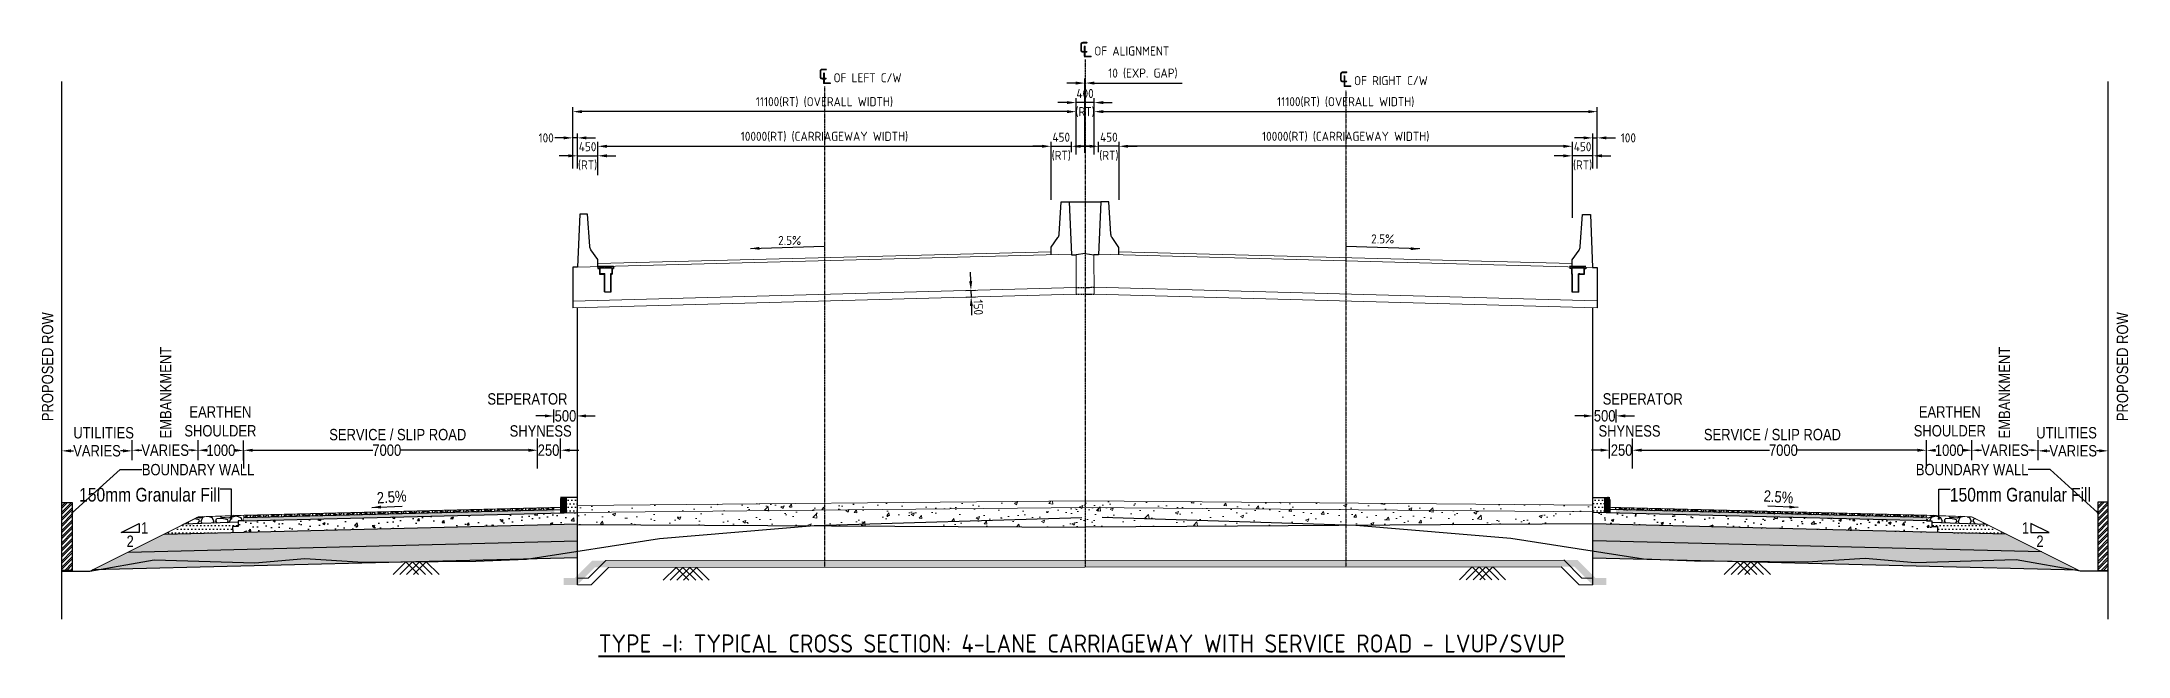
# Model space of a CAD drawing. Header units: millimetres. Extents: x 207528 to 778454, y -364692 to 101323.
# Drawn here: x 507065 to 553096, y -86495 to -72958 of the extents above; entities that cross this region are included whole.
import ezdxf

# ---------------------------------------------------------------- set-up
doc = ezdxf.new("R2010")
doc.units = ezdxf.units.MM
doc.linetypes.add('CENTER', pattern=[2, 1.25, -0.25, 0.25, -0.25])
doc.linetypes.add('HIDDEN', pattern=[0.375, 0.25, -0.125])
for name, color, linetype in [('CEN', 181, 'CENTER'), ('Dim', 253, 'Continuous'), ('Dimension', 253, 'Continuous'), ('hatch', 253, 'Continuous'), ('Proposed ROW', 241, 'MNEW'), ('Structure Main', 3, 'Continuous')]:
    doc.layers.add(name, color=color, linetype=linetype)
for name, color, linetype, lineweight in [('EX', 7, 'Continuous', 20), ('Structure', 7, 'Continuous', 30), ('Text large', 7, 'Continuous', 40), ('Text small', 1, 'Continuous', 20)]:
    doc.layers.add(name, color=color, linetype=linetype, lineweight=lineweight)
doc.styles.add('DIM', font='ARIALN.TTF', dxfattribs={"height": 250})
doc.styles.add('isocp 100', font='isocp.shx', dxfattribs={"height": 200})
doc.styles.add('isocp 200', font='isocp.shx', dxfattribs={"height": 400})
doc.styles.get("Standard").update_dxf_attribs({"font": 'arial.ttf'})
doc.linetypes.add('MNEW', pattern='A,26.152623,-1.048632,["PROW",Standard,S=1.75,R=0,X=0,Y=-0.975095],-7.693777,26.152623', length=61.047655)
doc.dimstyles.new('DIM', dxfattribs={"dimtxt": 250, "dimasz": 200, "dimexe": 0.18, "dimexo": 0.0625, "dimgap": 0.09, "dimtad": 0, "dimtih": 1, "dimtoh": 1, "dimdec": 0, "dimzin": 0, "dimdsep": 46, "dimtxsty": 'DIM', "dimcen": 0.09, "dimclrd": 256, "dimclrt": 7, "dimadec": 0, "dimazin": 0, "dimtfac": 1, "dimtdec": 0, "dimtofl": 0, "dimtmove": 0, "dimatfit": 3, "dimfxl": 1, "dimtolj": 1, "dimtzin": 0, "dimarcsym": 0})
doc.dimstyles.new('new', dxfattribs={"dimtxt": 150, "dimasz": 150, "dimexe": 100, "dimexo": 0.1, "dimgap": 0.09, "dimtad": 0, "dimtih": 1, "dimtoh": 1, "dimdec": 0, "dimzin": 0, "dimdsep": 46, "dimtxsty": 'DIM', "dimcen": 0.09, "dimclrd": 256, "dimclrt": 252, "dimadec": 0, "dimazin": 0, "dimtfac": 1, "dimtdec": 0, "dimtofl": 0, "dimtmove": 0, "dimatfit": 3, "dimfxl": 1, "dimtolj": 1, "dimtzin": 0, "dimlwd": -1, "dimarcsym": 0})
doc.dimstyles.new('NH30A_100', dxfattribs={"dimscale": 100, "dimtxt": 2, "dimasz": 2, "dimexe": 1, "dimexo": 1, "dimgap": 1, "dimtad": 1, "dimdec": 0, "dimdsep": 46, "dimtxsty": 'isocp 100', "dimcen": 0.5, "dimclrd": 47, "dimclre": 47, "dimclrt": 1, "dimadec": 0, "dimazin": 0, "dimtfac": 1, "dimtdec": 0, "dimtmove": 0, "dimatfit": 3, "dimfxl": 1, "dimtolj": 1, "dimtzin": 0, "dimarcsym": 0})
pattern_1 = [(50, (579209.4, -224242.66), (717.2602, -62.7521), [75, -825]), (355, (579209.4, -224242.66), (-138.7513, 752.192), [60, -660]), (100.4514, (579269.16, -224247.9), (578.5094, 689.4395), [63.7402, -701.142]), (46.1842, (579209.4, -224042.7), (1067.241, -165.519), [112.5, -1237.5]), (96.6356, (579298.3, -224056.5), (934.663, 974.118), [95.61, -1051.713]), (351.1842, (579209.4, -224042.7), (934.662, 974.1186), [90, -990]), (21, (579309.4, -224092.66), (596.907, -402.619), [75, -825]), (326, (579309.4, -224092.66), (243.3153, 725.15), [60, -660]), (71.4514, (579359.1, -224126.2), (840.2226, 322.5305), [63.7402, -701.142]), (37.5, (579209.4, -224242.66), (12.15986, 332.89385), [0, -652, 0, -670, 0, -662.5]), (7.5, (579209.4, -224242.66), (263.0695, 394.4117), [0, -382, 0, -637, 0, -252.5]), (327.5, (578986.4, -224242.66), (533.82244, -22.55487), [0, -250, 0, -780, 0, -1035]), (317.5, (578886.4, -224242.66), (583.1862, 100.105), [0, -325, 0, -518, 0, -735])]
pattern_2 = [(50, (571859.4, -224214.9), (717.2602, -62.7521), [75, -825]), (355, (571859.4, -224214.9), (-138.7513, 752.192), [60, -660]), (100.4514, (571919.2, -224220.14), (578.5094, 689.4395), [63.7402, -701.142]), (46.1842, (571859.4, -224014.9), (1067.241, -165.519), [112.5, -1237.5]), (96.6356, (571948.4, -224028.7), (934.663, 974.118), [95.61, -1051.713]), (351.1842, (571859.4, -224014.9), (934.662, 974.119), [90, -990]), (21, (571959.4, -224064.9), (596.907, -402.619), [75, -825]), (326, (571959.4, -224064.9), (243.3153, 725.15), [60, -660]), (71.4514, (572009.16, -224098.5), (840.2226, 322.5305), [63.7402, -701.142]), (37.5, (571859.42, -224214.91), (12.15986, 332.89385), [0, -652, 0, -670, 0, -662.5]), (7.5, (571859.4, -224214.9), (263.0695, 394.4117), [0, -382, 0, -637, 0, -252.5]), (327.5, (571636.42, -224214.91), (533.82244, -22.55487), [0, -250, 0, -780, 0, -1035]), (317.5, (571536.4, -224214.9), (583.1862, 100.105), [0, -325, 0, -518, 0, -735])]

msp = doc.modelspace()

# ---------------------------------------------------------------- texts
at = {"layer": 'Dim', "color": 7, "char_height": 250, "attachment_point": 5, "style": 'DIM'}
for s, insert, rotation in [('PROPOSED ROW', (507195.2, -80116.3), 90), ('PROPOSED ROW', (552969.6, -80115.7), 90), ('2.5%', (514785, -82985.9), 4.21364), ('2.5%', (545379.8, -82985.3), 355.78636)]:
    msp.add_mtext_dynamic_manual_height_columns(s, width=5325.312, gutter_width=1250, heights=[0], dxfattribs=dict(at, insert=insert, rotation=rotation))
at = {"layer": 'Dim', "char_height": 250, "width": 5325.312, "attachment_point": 5, "rotation": 90, "style": 'DIM'}
for insert in [(509799.6, -80688), (550365.2, -80687.4)]:
    msp.add_mtext('\\A1;EMBANKMENT', dxfattribs=dict(at, insert=insert))
at = {"layer": 'Dim', "char_height": 250, "attachment_point": 5, "style": 'DIM'}
for s, insert in [('EARTHEN \\PSHOULDER', (511006.1, -81321.6)), ('SEPERATOR', (517780.1, -80827.8)), ('SEPERATOR', (542384.8, -80827.1)), ('EARTHEN \\PSHOULDER', (549158.7, -81321)), ('UTILITIES', (508430.3, -81573.1)), ('SERVICE / SLIP ROAD', (514919.1, -81613.7)), ('SHYNESS', (518072, -81533.8)), ('SHYNESS', (542092.8, -81533.2)), ('SERVICE / SLIP ROAD', (545245.7, -81613.1)), ('UTILITIES', (551734.5, -81572.5)), ('1', (509335.3, -83667.7)), ('1', (550829.5, -83667.1)), ('2', (509016.1, -83962.5)), ('2', (551148.7, -83961.9))]:
    msp.add_mtext_dynamic_manual_height_columns(s, width=5325.312, gutter_width=1250, heights=[0], dxfattribs=dict(at, insert=insert))
at = {"layer": 'Dim', "color": 7, "char_height": 250, "attachment_point": 5, "style": 'DIM'}
for insert in [(510513.7, -82385.4), (549651.1, -82384.8)]:
    msp.add_mtext_dynamic_manual_height_columns('BOUNDARY WALL', width=5325.312, gutter_width=1250, heights=[0], dxfattribs=dict(at, insert=insert))
at = {"layer": 'Dimension', "color": 7, "char_height": 300, "style": 'DIM'}
for insert, attachment_point in [((511003.7, -82938.8), 6), ((549161.1, -82938.2), 4)]:
    msp.add_mtext('\\A1;150mm Granular Fill', dxfattribs=dict(at, insert=insert, attachment_point=attachment_point))
at = {"layer": 'Text large', "insert": (530007.1, -86215.1), "char_height": 400, "width": 23066.269, "attachment_point": 5, "style": 'isocp 100'}
msp.add_mtext('{\\LTYPE -I: TYPICAL CROSS SECTION: 4-LANE CARRIAGEWAY WITH SERVICE ROAD - LVUP/SVUP}', dxfattribs=at)
at = {"layer": 'Text small', "char_height": 200}
for s, insert, width, attachment_point, style in [('{\\H2x;\\C1;℄\\H0.5x; }OF ALIGNMENT', (529942.7, -72861), 5400.783, 1, 'isocp 100'), ('{\\H2x;\\C1;℄\\H0.5x; }OF LEFT C/W', (524190.9, -73450.8), 5400.783, 1, 'isocp 100'), ('{\\H2x;\\C1;℄\\H0.5x; }OF RIGHT C/W', (537642.8, -73513.6), 5400.783, 3, 'isocp 100'), ('2.5%', (523311.9, -77235.1), 1294.264, 1, 'isocp 200'), ('2.5%', (536394, -77200.9), 1294.264, 1, 'isocp 200')]:
    msp.add_mtext(s, dxfattribs=dict(at, insert=insert, width=width, attachment_point=attachment_point, style=style))

# ---------------------------------------------------------------- blocks, each defined once
blk = doc.blocks.new('*D542')
at = {"layer": 'Defpoints', "color": 0, "transparency": 16777216}
for p in [(527354, -78437), (527358, -78587), (527568, -78581)]:
    blk.add_point(p, dxfattribs=at)
at = {"layer": 'Text small', "color": 47, "lineweight": -2, "transparency": 16777216}
for p, q in [((527559, -78231), (527553, -78031)), ((527454, -78434), (527664, -78428)), ((527458, -78584), (527668, -78578)), ((527564, -78431), (527568, -78581)), ((527574, -78781), (527579, -78981))]:
    blk.add_line(p, q, dxfattribs=at)
at = {"layer": 'Text small', "color": 47, "transparency": 16777216}
for points in [[(527592, -78230), (527525, -78232), (527564, -78431)], [(527607, -78780), (527540, -78782), (527568, -78581)]]:
    blk.add_solid(points, dxfattribs=at)
at = {"layer": 'Text small', "color": 1, "transparency": 16777216, "insert": (527726, -78807), "char_height": 200, "attachment_point": 5, "rotation": 271.5565, "style": 'isocp 100'}
blk.add_mtext('\\A1;150', dxfattribs=at)
blk = doc.blocks.new('*D626')
at = {"layer": 'Defpoints', "color": 0, "transparency": 16777216}
for p in [(518875, -81201), (518364, -81549), (518875, -81549)]:
    blk.add_point(p, dxfattribs=at)
at = {"layer": 'Dim', "lineweight": -2, "transparency": 16777216}
for p, q in [((518164, -81201), (517964, -81201)), ((519075, -81201), (519275, -81201))]:
    blk.add_line(p, q, dxfattribs=at)
at = {"layer": 'Dim', "color": 0, "lineweight": -2, "transparency": 16777216}
for p, q in [((518364, -81202), (518364, -81201)), ((518875, -81202), (518875, -81201))]:
    blk.add_line(p, q, dxfattribs=at)
at = {"layer": 'Dim', "transparency": 16777216}
for points in [[(518164, -81168), (518164, -81234), (518364, -81201)], [(519075, -81168), (519075, -81234), (518875, -81201)]]:
    blk.add_solid(points, dxfattribs=at)
at = {"layer": 'Dim', "color": 7, "transparency": 16777216, "insert": (518619, -81201), "char_height": 250, "attachment_point": 5, "style": 'DIM'}
blk.add_mtext('\\A1;500', dxfattribs=at)
blk = doc.blocks.new('*D627')
at = {"layer": 'Defpoints', "color": 0, "transparency": 16777216}
for p in [(511520, -81957), (511520, -82360), (518003, -82360)]:
    blk.add_point(p, dxfattribs=at)
at = {"layer": 'Dim', "color": 0, "lineweight": -2, "transparency": 16777216}
for p, q in [((511520, -82360), (511520, -81957)), ((518003, -82360), (518003, -81957))]:
    blk.add_line(p, q, dxfattribs=at)
at = {"layer": 'Dim', "lineweight": -2, "transparency": 16777216}
for p, q in [((511720, -81957), (514372, -81957)), ((517803, -81957), (514982, -81957))]:
    blk.add_line(p, q, dxfattribs=at)
at = {"layer": 'Dim', "transparency": 16777216}
for points in [[(511720, -81924), (511720, -81991), (511520, -81957)], [(517803, -81924), (517803, -81991), (518003, -81957)]]:
    blk.add_solid(points, dxfattribs=at)
at = {"layer": 'Dim', "color": 7, "transparency": 16777216, "insert": (514677, -81957), "char_height": 250, "attachment_point": 5, "style": 'DIM'}
blk.add_mtext('\\A1;7000', dxfattribs=at)
blk = doc.blocks.new('*D628')
at = {"layer": 'Defpoints', "color": 0, "transparency": 16777216}
for p in [(507509, -81913), (507509, -81970), (509060, -81957)]:
    blk.add_point(p, dxfattribs=at)
at = {"layer": 'Dimension', "color": 0, "lineweight": -2, "transparency": 16777216}
for p, q in [((507509, -81969), (507509, -81971)), ((509060, -81969), (509060, -81971))]:
    blk.add_line(p, q, dxfattribs=at)
at = {"layer": 'Dimension', "lineweight": -2, "transparency": 16777216}
for p, q in [((507709, -81970), (507767, -81970)), ((508860, -81970), (508801, -81970))]:
    blk.add_line(p, q, dxfattribs=at)
at = {"layer": 'Dimension', "transparency": 16777216}
for points in [[(507709, -81937), (507709, -82004), (507509, -81970)], [(508860, -81937), (508860, -82004), (509060, -81970)]]:
    blk.add_solid(points, dxfattribs=at)
at = {"layer": 'Dimension', "color": 7, "transparency": 16777216, "insert": (508284, -81970), "char_height": 250, "attachment_point": 5, "style": 'DIM'}
blk.add_mtext('\\A1;VARIES', dxfattribs=at)
blk = doc.blocks.new('*D629')
at = {"layer": 'Defpoints', "color": 0, "transparency": 16777216}
for p in [(518001, -82273), (518511, -81956), (518511, -82273)]:
    blk.add_point(p, dxfattribs=at)
at = {"layer": 'Dim', "lineweight": -2, "transparency": 16777216}
for p, q in [((517801, -81956), (517601, -81956)), ((518711, -81956), (518911, -81956))]:
    blk.add_line(p, q, dxfattribs=at)
at = {"layer": 'Dim', "color": 0, "lineweight": -2, "transparency": 16777216}
for p, q in [((518001, -81957), (518001, -81956)), ((518511, -81957), (518511, -81956))]:
    blk.add_line(p, q, dxfattribs=at)
at = {"layer": 'Dim', "transparency": 16777216}
for points in [[(517801, -81923), (517801, -81989), (518001, -81956)], [(518711, -81923), (518711, -81989), (518511, -81956)]]:
    blk.add_solid(points, dxfattribs=at)
at = {"layer": 'Dim', "color": 7, "transparency": 16777216, "insert": (518246, -81956), "char_height": 250, "attachment_point": 5, "style": 'DIM'}
blk.add_mtext('\\A1;250', dxfattribs=at)
blk = doc.blocks.new('*D630')
at = {"layer": 'Defpoints', "color": 0, "transparency": 16777216}
for p in [(510517, -81957), (510517, -81957), (511516, -81961)]:
    blk.add_point(p, dxfattribs=at)
at = {"layer": 'Dim', "color": 0, "lineweight": -2, "transparency": 16777216}
for p, q in [((510517, -81957), (510517, -81957)), ((511516, -81961), (511516, -81961))]:
    blk.add_line(p, q, dxfattribs=at)
at = {"layer": 'Dim', "lineweight": -2, "transparency": 16777216}
for p, q in [((510717, -81958), (510720, -81958)), ((511316, -81960), (511313, -81960))]:
    blk.add_line(p, q, dxfattribs=at)
at = {"layer": 'Dim', "transparency": 16777216}
for points in [[(510717, -81924), (510717, -81991), (510517, -81957)], [(511317, -81927), (511316, -81993), (511516, -81961)]]:
    blk.add_solid(points, dxfattribs=at)
at = {"layer": 'Dim', "color": 7, "transparency": 16777216, "insert": (511017, -81959), "char_height": 250, "attachment_point": 5, "style": 'DIM'}
blk.add_mtext('\\A1;1000', dxfattribs=at)
blk = doc.blocks.new('*D631')
at = {"layer": 'Defpoints', "color": 0, "transparency": 16777216}
for p in [(509060, -81957), (509060, -81957), (510517, -81957)]:
    blk.add_point(p, dxfattribs=at)
at = {"layer": 'Dimension', "color": 0, "lineweight": -2, "transparency": 16777216}
for p, q in [((509060, -81957), (509060, -81957)), ((510517, -81957), (510517, -81957))]:
    blk.add_line(p, q, dxfattribs=at)
at = {"layer": 'Dimension', "lineweight": -2, "transparency": 16777216}
for p, q in [((509210, -81957), (509271, -81957)), ((510367, -81957), (510305, -81957))]:
    blk.add_line(p, q, dxfattribs=at)
at = {"layer": 'Dimension', "transparency": 16777216}
for points in [[(509210, -81932), (509210, -81982), (509060, -81957)], [(510367, -81932), (510367, -81982), (510517, -81957)]]:
    blk.add_solid(points, dxfattribs=at)
at = {"layer": 'Dimension', "color": 7, "transparency": 16777216, "insert": (509788, -81957), "char_height": 250, "attachment_point": 5, "style": 'DIM'}
blk.add_mtext('\\A1;VARIES', dxfattribs=at)
blk = doc.blocks.new('*D632')
at = {"layer": 'Defpoints', "color": 0, "transparency": 16777216}
for p in [(541290, -81200), (541290, -81548), (541801, -81548)]:
    blk.add_point(p, dxfattribs=at)
at = {"layer": 'Dim', "lineweight": -2, "transparency": 16777216}
for p, q in [((541090, -81200), (540890, -81200)), ((542001, -81200), (542201, -81200))]:
    blk.add_line(p, q, dxfattribs=at)
at = {"layer": 'Dim', "color": 0, "lineweight": -2, "transparency": 16777216}
for p, q in [((541290, -81201), (541290, -81200)), ((541801, -81201), (541801, -81200))]:
    blk.add_line(p, q, dxfattribs=at)
at = {"layer": 'Dim', "transparency": 16777216}
for points in [[(541090, -81167), (541090, -81234), (541290, -81200)], [(542001, -81167), (542001, -81234), (541801, -81200)]]:
    blk.add_solid(points, dxfattribs=at)
at = {"layer": 'Dim', "color": 7, "transparency": 16777216, "insert": (541545, -81200), "char_height": 250, "attachment_point": 5, "style": 'DIM'}
blk.add_mtext('\\A1;500', dxfattribs=at)
blk = doc.blocks.new('*D633')
at = {"layer": 'Defpoints', "color": 0, "transparency": 16777216}
for p in [(542162, -82359), (548645, -81957), (548645, -82359)]:
    blk.add_point(p, dxfattribs=at)
at = {"layer": 'Dim', "color": 0, "lineweight": -2, "transparency": 16777216}
for p, q in [((542162, -82359), (542162, -81957)), ((548645, -82359), (548645, -81957))]:
    blk.add_line(p, q, dxfattribs=at)
at = {"layer": 'Dim', "lineweight": -2, "transparency": 16777216}
for p, q in [((542362, -81957), (545183, -81957)), ((548445, -81957), (545793, -81957))]:
    blk.add_line(p, q, dxfattribs=at)
at = {"layer": 'Dim', "transparency": 16777216}
for points in [[(542362, -81924), (542362, -81990), (542162, -81957)], [(548445, -81924), (548445, -81990), (548645, -81957)]]:
    blk.add_solid(points, dxfattribs=at)
at = {"layer": 'Dim', "color": 7, "transparency": 16777216, "insert": (545488, -81957), "char_height": 250, "attachment_point": 5, "style": 'DIM'}
blk.add_mtext('\\A1;7000', dxfattribs=at)
blk = doc.blocks.new('*D634')
at = {"layer": 'Defpoints', "color": 0, "transparency": 16777216}
for p in [(552656, -81912), (551105, -81956), (552656, -81970)]:
    blk.add_point(p, dxfattribs=at)
at = {"layer": 'Dimension', "color": 0, "lineweight": -2, "transparency": 16777216}
for p, q in [((551105, -81969), (551105, -81970)), ((552656, -81969), (552656, -81970))]:
    blk.add_line(p, q, dxfattribs=at)
at = {"layer": 'Dimension', "lineweight": -2, "transparency": 16777216}
for p, q in [((551305, -81970), (551363, -81970)), ((552456, -81970), (552398, -81970))]:
    blk.add_line(p, q, dxfattribs=at)
at = {"layer": 'Dimension', "transparency": 16777216}
for points in [[(551305, -81936), (551305, -82003), (551105, -81970)], [(552456, -81936), (552456, -82003), (552656, -81970)]]:
    blk.add_solid(points, dxfattribs=at)
at = {"layer": 'Dimension', "color": 7, "transparency": 16777216, "insert": (551881, -81970), "char_height": 250, "attachment_point": 5, "style": 'DIM'}
blk.add_mtext('\\A1;VARIES', dxfattribs=at)
blk = doc.blocks.new('*D635')
at = {"layer": 'Defpoints', "color": 0, "transparency": 16777216}
for p in [(541654, -81955), (541654, -82273), (542164, -82273)]:
    blk.add_point(p, dxfattribs=at)
at = {"layer": 'Dim', "lineweight": -2, "transparency": 16777216}
for p, q in [((541454, -81955), (541254, -81955)), ((542364, -81955), (542564, -81955))]:
    blk.add_line(p, q, dxfattribs=at)
at = {"layer": 'Dim', "color": 0, "lineweight": -2, "transparency": 16777216}
for p, q in [((541654, -81957), (541654, -81955)), ((542164, -81957), (542164, -81955))]:
    blk.add_line(p, q, dxfattribs=at)
at = {"layer": 'Dim', "transparency": 16777216}
for points in [[(541454, -81922), (541454, -81989), (541654, -81955)], [(542364, -81922), (542364, -81989), (542164, -81955)]]:
    blk.add_solid(points, dxfattribs=at)
at = {"layer": 'Dim', "color": 7, "transparency": 16777216, "insert": (541919, -81955), "char_height": 250, "attachment_point": 5, "style": 'DIM'}
blk.add_mtext('\\A1;250', dxfattribs=at)
blk = doc.blocks.new('*D636')
at = {"layer": 'Defpoints', "color": 0, "transparency": 16777216}
for p in [(548648, -81960), (549648, -81956), (549648, -81956)]:
    blk.add_point(p, dxfattribs=at)
at = {"layer": 'Dim', "color": 0, "lineweight": -2, "transparency": 16777216}
for p, q in [((548648, -81960), (548648, -81960)), ((549648, -81956), (549648, -81956))]:
    blk.add_line(p, q, dxfattribs=at)
at = {"layer": 'Dim', "lineweight": -2, "transparency": 16777216}
for p, q in [((548848, -81959), (548852, -81959)), ((549448, -81957), (549444, -81957))]:
    blk.add_line(p, q, dxfattribs=at)
at = {"layer": 'Dim', "transparency": 16777216}
for points in [[(548848, -81926), (548848, -81993), (548648, -81960)], [(549448, -81924), (549448, -81990), (549648, -81956)]]:
    blk.add_solid(points, dxfattribs=at)
at = {"layer": 'Dim', "color": 7, "transparency": 16777216, "insert": (549148, -81958), "char_height": 250, "attachment_point": 5, "style": 'DIM'}
blk.add_mtext('\\A1;1000', dxfattribs=at)
blk = doc.blocks.new('*D637')
at = {"layer": 'Defpoints', "color": 0, "transparency": 16777216}
for p in [(549648, -81957), (551105, -81956), (551105, -81956)]:
    blk.add_point(p, dxfattribs=at)
at = {"layer": 'Dimension', "color": 0, "lineweight": -2, "transparency": 16777216}
for p, q in [((549648, -81957), (549648, -81956)), ((551105, -81956), (551105, -81956))]:
    blk.add_line(p, q, dxfattribs=at)
at = {"layer": 'Dimension', "lineweight": -2, "transparency": 16777216}
for p, q in [((549798, -81957), (549859, -81957)), ((550955, -81956), (550894, -81956))]:
    blk.add_line(p, q, dxfattribs=at)
at = {"layer": 'Dimension', "transparency": 16777216}
for points in [[(549798, -81932), (549798, -81982), (549648, -81957)], [(550955, -81931), (550955, -81981), (551105, -81956)]]:
    blk.add_solid(points, dxfattribs=at)
at = {"layer": 'Dimension', "color": 7, "transparency": 16777216, "insert": (550377, -81957), "char_height": 250, "attachment_point": 5, "style": 'DIM'}
blk.add_mtext('\\A1;VARIES', dxfattribs=at)
blk = doc.blocks.new('HFHGHFGH')
at = {"color": 1}
for p, q in [((151681, 917410), (152030, 917410)), ((151715, 917410), (151715, 917396)), ((151723, 917410), (151723, 917242)), ((151754, 917410), (151754, 917376)), ((151770, 917410), (151770, 917376)), ((151801, 917410), (151801, 917376)), ((151817, 917410), (151817, 917376)), ((151847, 917410), (151847, 917376)), ((151863, 917410), (151863, 917376)), ((151894, 917410), (151894, 917376)), ((151910, 917410), (151910, 917376)), ((151941, 917410), (151941, 917376)), ((151957, 917410), (151957, 917376)), ((151987, 917410), (151987, 917242)), ((152030, 917410), (152030, 917359)), ((151681, 917396), (151681, 917359)), ((151681, 917396), (151715, 917396)), ((151681, 917359), (151715, 917359)), ((151715, 917359), (151715, 917234)), ((151715, 917234), (151829, 917234)), ((151723, 917367), (151987, 917367)), ((151723, 917242), (151810, 917242)), ((151754, 917376), (151770, 917376)), ((151801, 917376), (151817, 917376)), ((151810, 917242), (151837, 917242)), ((151829, 916840), (151829, 917234)), ((151837, 916840), (151837, 917242)), ((151847, 917376), (151863, 917376)), ((151894, 917376), (151910, 917376)), ((151941, 917376), (151957, 917376)), ((151970, 916840), (151970, 917242)), ((151970, 917242), (151987, 917242)), ((151978, 917234), (151995, 917234)), ((151978, 916840), (151978, 917234)), ((151995, 917359), (151995, 917234)), ((151995, 917359), (152030, 917359)), ((151829, 916840), (151978, 916840))]:
    blk.add_line(p, q, dxfattribs=at)
blk = doc.blocks.new('*D755')
at = {"layer": 'Defpoints', "color": 0, "transparency": 16777216}
for p in [(518782, -74497), (518782, -75847), (529882, -75503)]:
    blk.add_point(p, dxfattribs=at)
at = {"layer": 'Text small', "color": 47, "lineweight": -2, "transparency": 16777216}
for p, q in [((518782, -75747), (518782, -74397)), ((529682, -74497), (518982, -74497)), ((529882, -75403), (529882, -74397))]:
    blk.add_line(p, q, dxfattribs=at)
at = {"layer": 'Text small', "color": 47, "transparency": 16777216}
for points in [[(518982, -74464), (518982, -74530), (518782, -74497)], [(529682, -74464), (529682, -74530), (529882, -74497)]]:
    blk.add_solid(points, dxfattribs=at)
at = {"layer": 'Text small', "color": 1, "transparency": 16777216, "insert": (524332, -74287), "char_height": 200, "attachment_point": 5, "style": 'isocp 100'}
blk.add_mtext('\\A1;11100(RT) (OVERALL WIDTH)', dxfattribs=at)
blk = doc.blocks.new('*D756')
at = {"layer": 'Defpoints', "color": 0, "transparency": 16777216}
for p in [(519332, -75470), (518882, -75847), (519332, -75998)]:
    blk.add_point(p, dxfattribs=at)
at = {"layer": 'Text small', "color": 47, "lineweight": -2, "transparency": 16777216}
for p, q in [((518682, -75470), (518482, -75470)), ((518882, -75747), (518882, -75370)), ((518882, -75470), (519332, -75470)), ((519332, -75898), (519332, -75370)), ((519532, -75470), (519732, -75470))]:
    blk.add_line(p, q, dxfattribs=at)
at = {"layer": 'Text small', "color": 47, "transparency": 16777216}
for points in [[(518682, -75437), (518682, -75503), (518882, -75470)], [(519532, -75437), (519532, -75503), (519332, -75470)]]:
    blk.add_solid(points, dxfattribs=at)
at = {"layer": 'Text small', "color": 1, "transparency": 16777216, "char_height": 200, "attachment_point": 5, "style": 'isocp 100'}
for s, insert in [('\\A1;450', (519107, -75270)), ('\\A1;(RT)', (519107, -75680))]:
    blk.add_mtext(s, dxfattribs=dict(at, insert=insert))
blk = doc.blocks.new('*D757')
at = {"layer": 'Defpoints', "color": 0, "transparency": 16777216}
for p in [(529333, -75260), (519332, -75998), (529333, -76543)]:
    blk.add_point(p, dxfattribs=at)
at = {"layer": 'Text small', "color": 47, "lineweight": -2, "transparency": 16777216}
for p, q in [((519332, -75898), (519332, -75160)), ((519532, -75260), (529133, -75260)), ((529333, -76443), (529333, -75160))]:
    blk.add_line(p, q, dxfattribs=at)
at = {"layer": 'Text small', "color": 47, "transparency": 16777216}
for points in [[(519532, -75227), (519532, -75293), (519332, -75260)], [(529133, -75227), (529133, -75293), (529333, -75260)]]:
    blk.add_solid(points, dxfattribs=at)
at = {"layer": 'Text small', "color": 1, "transparency": 16777216, "insert": (524332, -75050), "char_height": 200, "attachment_point": 5, "style": 'isocp 100'}
blk.add_mtext('\\A1;10000(RT) (CARRIAGEWAY WIDTH)', dxfattribs=at)
blk = doc.blocks.new('*D758')
at = {"layer": 'Defpoints', "color": 0, "transparency": 16777216}
for p in [(529782, -75260), (529782, -75487), (529333, -76518)]:
    blk.add_point(p, dxfattribs=at)
at = {"layer": 'Text small', "color": 47, "lineweight": -2, "transparency": 16777216}
for p, q in [((529133, -75260), (528933, -75260)), ((529333, -76418), (529333, -75160)), ((529333, -75260), (529782, -75260)), ((529782, -75387), (529782, -75160)), ((529982, -75260), (530182, -75260))]:
    blk.add_line(p, q, dxfattribs=at)
at = {"layer": 'Text small', "color": 47, "transparency": 16777216}
for points in [[(529133, -75227), (529133, -75293), (529333, -75260)], [(529982, -75227), (529982, -75293), (529782, -75260)]]:
    blk.add_solid(points, dxfattribs=at)
at = {"layer": 'Text small', "color": 1, "transparency": 16777216, "char_height": 200, "attachment_point": 5, "style": 'isocp 100'}
for s, insert in [('\\A1;450', (529557, -75060)), ('\\A1;(RT)', (529557, -75470))]:
    blk.add_mtext(s, dxfattribs=dict(at, insert=insert))
blk = doc.blocks.new('*D751')
at = {"layer": 'Defpoints', "color": 0, "transparency": 16777216}
for p in [(529882, -74297), (529882, -75538), (530282, -75538)]:
    blk.add_point(p, dxfattribs=at)
at = {"layer": 'Text small', "color": 47, "lineweight": -2, "transparency": 16777216}
for p, q in [((529682, -74297), (529482, -74297)), ((529882, -75438), (529882, -74197)), ((530282, -74297), (529882, -74297)), ((530282, -75438), (530282, -74197)), ((530482, -74297), (530682, -74297))]:
    blk.add_line(p, q, dxfattribs=at)
at = {"layer": 'Text small', "color": 47, "transparency": 16777216}
for points in [[(529682, -74264), (529682, -74330), (529882, -74297)], [(530482, -74264), (530482, -74330), (530282, -74297)]]:
    blk.add_solid(points, dxfattribs=at)
at = {"layer": 'Text small', "color": 1, "transparency": 16777216, "char_height": 200, "attachment_point": 5, "style": 'isocp 100'}
for s, insert in [('\\A1;400', (530082, -74097)), ('\\A1;(RT)', (530082, -74507))]:
    blk.add_mtext(s, dxfattribs=dict(at, insert=insert))
blk = doc.blocks.new('*D753')
at = {"layer": 'Defpoints', "color": 0, "transparency": 16777216}
for p in [(541382, -74497), (530282, -75503), (541382, -75847)]:
    blk.add_point(p, dxfattribs=at)
at = {"layer": 'Text small', "color": 47, "lineweight": -2, "transparency": 16777216}
for p, q in [((530282, -75403), (530282, -74397)), ((530482, -74497), (541182, -74497)), ((541382, -75747), (541382, -74397))]:
    blk.add_line(p, q, dxfattribs=at)
at = {"layer": 'Text small', "color": 47, "transparency": 16777216}
for points in [[(530482, -74464), (530482, -74530), (530282, -74497)], [(541182, -74464), (541182, -74530), (541382, -74497)]]:
    blk.add_solid(points, dxfattribs=at)
at = {"layer": 'Text small', "color": 1, "transparency": 16777216, "insert": (535832, -74287), "char_height": 200, "attachment_point": 5, "style": 'isocp 100'}
blk.add_mtext('\\A1;11100(RT) (OVERALL WIDTH)', dxfattribs=at)
blk = doc.blocks.new('*D754')
at = {"layer": 'Defpoints', "color": 0, "transparency": 16777216}
for p in [(530832, -75260), (530832, -76543), (540833, -76937)]:
    blk.add_point(p, dxfattribs=at)
at = {"layer": 'Text small', "color": 47, "lineweight": -2, "transparency": 16777216}
for p, q in [((530832, -76443), (530832, -75160)), ((540633, -75260), (531032, -75260)), ((540833, -76837), (540833, -75160))]:
    blk.add_line(p, q, dxfattribs=at)
at = {"layer": 'Text small', "color": 47, "transparency": 16777216}
for points in [[(531032, -75227), (531032, -75293), (530832, -75260)], [(540633, -75227), (540633, -75293), (540833, -75260)]]:
    blk.add_solid(points, dxfattribs=at)
at = {"layer": 'Text small', "color": 1, "transparency": 16777216, "insert": (535832, -75050), "char_height": 200, "attachment_point": 5, "style": 'isocp 100'}
blk.add_mtext('\\A1;10000(RT) (CARRIAGEWAY WIDTH)', dxfattribs=at)
blk = doc.blocks.new('*D750')
at = {"layer": 'Defpoints', "color": 0, "transparency": 16777216}
for p in [(518782, -75075), (518782, -75815), (518882, -75815)]:
    blk.add_point(p, dxfattribs=at)
at = {"layer": 'Text small', "color": 47, "lineweight": -2, "transparency": 16777216}
for p, q in [((518782, -75715), (518782, -74975)), ((518882, -75715), (518882, -74975)), ((518582, -75075), (518382, -75075)), ((518882, -75075), (518782, -75075)), ((519082, -75075), (519282, -75075))]:
    blk.add_line(p, q, dxfattribs=at)
at = {"layer": 'Text small', "color": 47, "transparency": 16777216}
for points in [[(518582, -75042), (518582, -75108), (518782, -75075)], [(519082, -75042), (519082, -75108), (518882, -75075)]]:
    blk.add_solid(points, dxfattribs=at)
at = {"layer": 'Text small', "color": 1, "transparency": 16777216, "insert": (517907, -75075), "char_height": 200, "attachment_point": 5, "style": 'isocp 100'}
blk.add_mtext('\\A1;     100', dxfattribs=at)
blk = doc.blocks.new('*D747')
at = {"layer": 'Defpoints', "color": 0, "transparency": 16777216}
for p in [(530382, -75260), (530382, -75487), (530832, -76518)]:
    blk.add_point(p, dxfattribs=at)
at = {"layer": 'Text small', "color": 47, "lineweight": -2, "transparency": 16777216}
for p, q in [((530182, -75260), (529982, -75260)), ((530382, -75387), (530382, -75160)), ((530832, -75260), (530382, -75260)), ((530832, -76418), (530832, -75160)), ((531032, -75260), (531232, -75260))]:
    blk.add_line(p, q, dxfattribs=at)
at = {"layer": 'Text small', "color": 47, "transparency": 16777216}
for points in [[(530182, -75227), (530182, -75293), (530382, -75260)], [(531032, -75227), (531032, -75293), (530832, -75260)]]:
    blk.add_solid(points, dxfattribs=at)
at = {"layer": 'Text small', "color": 1, "transparency": 16777216, "char_height": 200, "attachment_point": 5, "style": 'isocp 100'}
for s, insert in [('\\A1;450', (530607, -75060)), ('\\A1;(RT)', (530607, -75470))]:
    blk.add_mtext(s, dxfattribs=dict(at, insert=insert))
blk = doc.blocks.new('*D748')
at = {"layer": 'Defpoints', "color": 0, "transparency": 16777216}
for p in [(540833, -75470), (541283, -75847), (540833, -75998)]:
    blk.add_point(p, dxfattribs=at)
at = {"layer": 'Text small', "color": 47, "lineweight": -2, "transparency": 16777216}
for p, q in [((540633, -75470), (540433, -75470)), ((540833, -75898), (540833, -75370)), ((541283, -75470), (540833, -75470)), ((541283, -75747), (541283, -75370)), ((541483, -75470), (541683, -75470))]:
    blk.add_line(p, q, dxfattribs=at)
at = {"layer": 'Text small', "color": 47, "transparency": 16777216}
for points in [[(540633, -75437), (540633, -75503), (540833, -75470)], [(541483, -75437), (541483, -75503), (541283, -75470)]]:
    blk.add_solid(points, dxfattribs=at)
at = {"layer": 'Text small', "color": 1, "transparency": 16777216, "char_height": 200, "attachment_point": 5, "style": 'isocp 100'}
for s, insert in [('\\A1;450', (541058, -75270)), ('\\A1;(RT)', (541058, -75680))]:
    blk.add_mtext(s, dxfattribs=dict(at, insert=insert))
blk = doc.blocks.new('*D749')
at = {"layer": 'Defpoints', "color": 0, "transparency": 16777216}
for p in [(541382, -75075), (541283, -75815), (541382, -75815)]:
    blk.add_point(p, dxfattribs=at)
at = {"layer": 'Text small', "color": 47, "lineweight": -2, "transparency": 16777216}
for p, q in [((541283, -75715), (541283, -74975)), ((541382, -75715), (541382, -74975)), ((541083, -75075), (540883, -75075)), ((541283, -75075), (541382, -75075)), ((541582, -75075), (541782, -75075))]:
    blk.add_line(p, q, dxfattribs=at)
at = {"layer": 'Text small', "color": 47, "transparency": 16777216}
for points in [[(541083, -75042), (541083, -75108), (541283, -75075)], [(541582, -75042), (541582, -75108), (541382, -75075)]]:
    blk.add_solid(points, dxfattribs=at)
at = {"layer": 'Text small', "color": 1, "transparency": 16777216, "insert": (541782, -75075), "char_height": 200, "attachment_point": 5, "style": 'isocp 100'}
blk.add_mtext('\\A1;     100', dxfattribs=at)
blk = doc.blocks.new('*D752')
at = {"layer": 'Defpoints', "color": 0, "transparency": 16777216}
for p in [(530087, -73867), (530077, -75503), (530087, -75503)]:
    blk.add_point(p, dxfattribs=at)
at = {"layer": 'Text small', "color": 47, "lineweight": -2, "transparency": 16777216}
for p, q in [((529877, -73867), (529677, -73867)), ((530077, -75403), (530077, -73767)), ((530077, -73867), (530087, -73867)), ((530087, -75403), (530087, -73767)), ((530287, -73867), (532227, -73867))]:
    blk.add_line(p, q, dxfattribs=at)
at = {"layer": 'Text small', "color": 47, "transparency": 16777216}
for points in [[(529877, -73834), (529877, -73901), (530077, -73867)], [(530287, -73834), (530287, -73901), (530087, -73867)]]:
    blk.add_solid(points, dxfattribs=at)
at = {"layer": 'Text small', "color": 1, "transparency": 16777216, "insert": (531357, -73657), "char_height": 200, "width": 159266.94, "attachment_point": 5, "style": 'isocp 100'}
blk.add_mtext('\\A1;10 (EXP. GAP)', dxfattribs=at)

# ---------------------------------------------------------------- dimensions: what is measured, and where the dimension line sits
at = {"layer": 'Dim'}
for base, p1, p2, angle, text, picture, middle in [((518874.5, -81200.8), (518364.3, -81548.6), (518874.5, -81548.6), 0, '500', '*D626', (518619.4, -81200.8)), ((541290.3, -81200.2), (541800.5, -81548), (541290.3, -81548), 180, '500', '*D632', (541545.4, -81200.2)), ((518511, -81956.1), (518000.8, -82273.3), (518511, -82273.3), 0, '250', '*D629', (518245.7, -81956.1)), ((541653.8, -81955.5), (542164.1, -82272.6), (541653.8, -82272.6), 180, '250', '*D635', (541919.1, -81955.5))]:
    dim = msp.add_linear_dim(base=base, p1=p1, p2=p2, angle=angle, text=text, dimstyle='DIM', override={"dimfxl": 1.25, "dimfxlon": 1}, dxfattribs=at)
    dim.commit()
    dim.dimension.update_dxf_attribs({"geometry": picture, "text_midpoint": middle, "dimtype": 161})
for p1, p2, picture, middle in [((511516.4, -81960.6), (510516.9, -81956.9), '*D630', (511016.7, -81958.8)), ((548648.4, -81960), (549647.9, -81956.3), '*D636', (549148.1, -81958.2))]:
    dim = msp.add_aligned_dim(p1=p1, p2=p2, distance=0, dimstyle='DIM', dxfattribs=at)
    dim.commit()
    dim.dimension.update_dxf_attribs({"geometry": picture, "text_midpoint": middle})
for base, p1, p2, angle, picture, middle in [((511520, -81957.5), (518002.9, -82359.6), (511520, -82359.6), 180, '*D627', (514676.6, -81957.5)), ((548644.9, -81956.8), (542161.9, -82359), (548644.9, -82359), 0, '*D633', (545488.2, -81956.8))]:
    dim = msp.add_linear_dim(base=base, p1=p1, p2=p2, angle=angle, text='7000', dimstyle='DIM', dxfattribs=at)
    dim.commit()
    dim.dimension.update_dxf_attribs({"geometry": picture, "text_midpoint": middle, "dimtype": 161})
at = {"layer": 'Dimension'}
dim = msp.add_linear_dim(base=(507508.9, -81970.4), p1=(509059.6, -81956.8), p2=(507508.9, -81913), text='VARIES', dimstyle='DIM', override={"dimfxl": 1.25, "dimfxlon": 1}, dxfattribs=at)
dim.commit()
dim.dimension.update_dxf_attribs({"geometry": '*D628', "text_midpoint": (508284.2, -81970.4)})
for p1, p2, picture, middle in [((510516.9, -81957.2), (509059.6, -81957), '*D631', (509788.2, -81957.1)), ((549647.9, -81956.6), (551105.2, -81956.4), '*D637', (550376.6, -81956.5))]:
    dim = msp.add_aligned_dim(p1=p1, p2=p2, distance=0, text='VARIES', dimstyle='DIM', override={"dimtxt": 200, "dimasz": 150, "dimfxl": 1.25, "dimfxlon": 1}, dxfattribs=at)
    dim.commit()
    dim.dimension.update_dxf_attribs({"geometry": picture, "text_midpoint": middle})
dim = msp.add_linear_dim(base=(552655.9, -81969.8), p1=(551105.2, -81956.2), p2=(552655.9, -81912.4), angle=180, text='VARIES', dimstyle='DIM', override={"dimfxl": 1.25, "dimfxlon": 1}, dxfattribs=at)
dim.commit()
dim.dimension.update_dxf_attribs({"geometry": '*D634', "text_midpoint": (551880.6, -81969.8)})
at = {"layer": 'Text small'}
for base, p1, p2, text, picture, middle in [((530087.4, -73867.4), (530077.4, -75503.3), (530087.4, -75503.3), '<> (EXP. GAP)', '*D752', (531357.4, -73657.4)), ((518782.4, -74497.1), (529882.4, -75503.3), (518782.4, -75847.1), '<>(RT) (OVERALL WIDTH)', '*D755', (524332.4, -74287.1)), ((529332.5, -75260.1), (519332.3, -75998.4), (529332.5, -76543.2), '<>(RT) (CARRIAGEWAY WIDTH)', '*D757', (524332.4, -75050.1))]:
    dim = msp.add_linear_dim(base=base, p1=p1, p2=p2, text=text, dimstyle='NH30A_100', dxfattribs=at)
    dim.commit()
    dim.dimension.update_dxf_attribs({"geometry": picture, "text_midpoint": middle})
for base, p1, p2, text, picture, middle in [((529882.4, -74297.1), (530282.4, -75537.7), (529882.4, -75537.7), '<>\\X(RT)', '*D751', (530082.4, -74297.1)), ((529782.4, -75260.1), (529332.5, -76518), (529782.4, -75487.4), '450\\X(RT)', '*D758', (529557.5, -75260.1)), ((519332.3, -75470.1), (518882.3, -75847.1), (519332.3, -75998.4), '450\\X(RT)', '*D756', (519107.3, -75470.1))]:
    dim = msp.add_linear_dim(base=base, p1=p1, p2=p2, text=text, dimstyle='NH30A_100', dxfattribs=at)
    dim.commit()
    dim.dimension.update_dxf_attribs({"geometry": picture, "text_midpoint": middle, "dimtype": 160})
for base, p1, p2, text, picture, middle in [((541382.4, -74497.1), (530282.4, -75503.3), (541382.4, -75847.1), '<>(RT) (OVERALL WIDTH)', '*D753', (535832.4, -74287.1)), ((530832.3, -75260.1), (540832.5, -76936.8), (530832.3, -76543.2), '<>(RT) (CARRIAGEWAY WIDTH)', '*D754', (535832.4, -75050.1))]:
    dim = msp.add_linear_dim(base=base, p1=p1, p2=p2, angle=180, text=text, dimstyle='NH30A_100', dxfattribs=at)
    dim.commit()
    dim.dimension.update_dxf_attribs({"geometry": picture, "text_midpoint": middle})
for base, p1, p2, angle, picture, middle in [((518782.4, -75074.9), (518882.3, -75814.9), (518782.4, -75814.9), 180, '*D750', (517907.3, -75074.9)), ((541382.4, -75074.9), (541282.5, -75814.9), (541382.4, -75814.9), 360, '*D749', (541782.4, -75074.9))]:
    dim = msp.add_linear_dim(base=base, p1=p1, p2=p2, angle=angle, text='     <>', dimstyle='NH30A_100', override={"dimtmove": 2}, dxfattribs=at)
    dim.commit()
    dim.dimension.update_dxf_attribs({"geometry": picture, "text_midpoint": middle, "dimtype": 161})
for base, p1, p2, picture, middle in [((530382.4, -75260.1), (530832.3, -76518), (530382.4, -75487.4), '*D747', (530607.3, -75260.1)), ((540832.5, -75470.1), (541282.5, -75847.1), (540832.5, -75998.4), '*D748', (541057.5, -75470.1))]:
    dim = msp.add_linear_dim(base=base, p1=p1, p2=p2, angle=180, text='450\\X(RT)', dimstyle='NH30A_100', dxfattribs=at)
    dim.commit()
    dim.dimension.update_dxf_attribs({"geometry": picture, "text_midpoint": middle, "dimtype": 160})
dim = msp.add_linear_dim(base=(527568.2, -78581.1), p1=(527353.9, -78436.8), p2=(527357.9, -78586.8), angle=271.55653, dimstyle='NH30A_100', override={"dimtmove": 2}, dxfattribs=at)
dim.commit()
dim.dimension.update_dxf_attribs({"geometry": '*D542', "text_midpoint": (527726.3, -78806.6), "dimtype": 160})

# ---------------------------------------------------------------- hatches: boundary and pattern name
h = msp.add_hatch()
h.set_pattern_fill('GOST_GLASS', color=41, scale=5)
h.set_pattern_definition([(45, (417272.66, -96914.127), (42.426407, -4e-15), [25, -35]), (45, (417283.266, -96914.127), (42.426407, -4e-15), [10, -50]), (45, (417272.66, -96903.52), (42.426407, -4e-15), [10, -50])])
h.paths.add_polyline_path([(518373.1, -83268.7), (518373.1, -83338.7), (512794.1, -83478.2), (512547.7, -83458.6), (512149.5, -83424.3)])
h.paths.add_polyline_path([(511520, -83440), (511520, -83510.1), (512794.1, -83478.2), (512547.7, -83458.6), (512149.5, -83424.3)])
h = msp.add_hatch(color=256)
h.dxf.hatch_style = 1
h.paths.add_polyline_path([(518508.9, -83046.5, -0.4142136), (518558.9, -82996.5), (518632.1, -82996.5), (518632.1, -83332.2), (518508.9, -83335.3)])
h = msp.add_hatch(color=256)
h.dxf.hatch_style = 1
h.paths.add_polyline_path([(541655.9, -83045.9, 0.4142136), (541605.9, -82995.9), (541532.7, -82995.9), (541532.7, -83331.6), (541655.9, -83334.7)])
h = msp.add_hatch()
h.set_pattern_fill('GOST_GLASS', color=41, scale=5)
h.set_pattern_definition([(45, (416672.66, -96913.52), (42.426407, -4e-15), [25, -35]), (45, (416683.266, -96913.52), (42.426407, -4e-15), [10, -50]), (45, (416672.66, -96902.912), (42.426407, -4e-15), [10, -50])])
h.paths.add_polyline_path([(541791.7, -83268.1), (541791.7, -83338.1), (547370.7, -83477.6), (547617.2, -83458), (548015.3, -83423.7)])
h.paths.add_polyline_path([(548644.9, -83439.4), (548644.9, -83509.5), (547370.7, -83477.6), (547617.2, -83458), (548015.3, -83423.7)])
at = {"layer": 'Dim'}
h = msp.add_hatch(dxfattribs=at)
h.set_pattern_fill('ANSI32', scale=10)
h.set_pattern_definition([(45, (191709.26, -139950.41), (-67.35192, 67.35192), []), (45, (191754.16, -139950.41), (-67.35192, 67.35192), [])])
h.paths.add_polyline_path([(507508.9, -84605), (507508.9, -83105), (507738.9, -83105), (507738.9, -84605)])
h = msp.add_hatch(dxfattribs=at)
h.set_pattern_fill('ANSI32', scale=10)
h.set_pattern_definition([(45, (191109.26, -139949.8), (-67.35192, 67.35192), []), (45, (191154.16, -139949.8), (-67.35192, 67.35192), [])])
h.paths.add_polyline_path([(552655.9, -84604.4), (552655.9, -83104.4), (552425.9, -83104.4), (552425.9, -84604.4)])
h = msp.add_hatch(dxfattribs=at)
h.set_pattern_fill('AR-CONC', color=256, scale=3)
h.set_pattern_definition([(50, (417272.66, -96914.13), (546.554, -47.8173), [57.15, -628.65]), (355, (417272.66, -96914.1), (-105.7303, 573.1705), [45.72, -502.9218]), (100.45144, (417318.2, -96918.1), (440.8237, 525.3533), [48.57, -534.2707]), (46.1842, (417272.66, -96761.7), (813.237, -126.127), [85.725, -942.975]), (96.6356, (417340.4, -96772.2), (712.2124, 742.2784), [72.855, -801.407]), (351.18415, (417272.7, -96761.7), (712.2124, 742.2784), [68.58, -754.379]), (21, (417348.86, -96799.83), (454.8432, -306.7956), [57.15, -628.65]), (326, (417348.86, -96799.8), (185.406, 552.564), [45.72, -502.92]), (71.45144, (417386.76, -96825.4), (640.2493, 245.7683), [48.57, -534.2698]), (37.5, (417272.66, -96914.13), (9.2658, 253.6651), [0, -496.824, 0, -510.54, 0, -504.825]), (7.5, (417272.66, -96914.13), (200.459, 300.5417), [0, -291.084, 0, -485.394, 0, -192.405]), (327.5, (417102.73, -96914.13), (406.7718, -17.18623), [0, -190.5, 0, -594.36, 0, -788.67]), (317.5, (417026.53, -96914.13), (444.3875, 76.2795), [0, -247.65, 0, -394.716, 0, -560.07])])
h.paths.add_polyline_path([(511373.1, -83513.7), (512794.1, -83478.2), (513691.9, -83549.7), (514875, -83605.7), (516413.5, -83613.5), (517716.3, -83552.6), (518882.4, -83534.4), (518882.4, -83585.8), (511373.1, -83763.8)])
h.paths.add_polyline_path([(512794.1, -83478.2), (518373.1, -83338.7), (518882.4, -83326), (518882.4, -83534.4), (517716.3, -83552.6), (516413.5, -83613.5), (514875, -83605.7), (513691.9, -83549.7)])
h = msp.add_hatch(dxfattribs=at)
h.set_pattern_fill('AR-CONC', color=256, scale=3)
h.set_pattern_definition([(50, (416672.66, -96913.5), (546.554, -47.8173), [57.15, -628.65]), (355, (416672.66, -96913.5), (-105.7303, 573.1705), [45.72, -502.9218]), (100.45144, (416718.2, -96917.5), (440.8237, 525.3533), [48.57, -534.2707]), (46.1842, (416672.66, -96761.1), (813.237, -126.127), [85.725, -942.975]), (96.63556, (416740.4, -96771.6), (712.2124, 742.2784), [72.855, -801.407]), (351.18415, (416672.7, -96761.1), (712.2124, 742.2784), [68.58, -754.379]), (21, (416748.86, -96799.2), (454.8432, -306.7956), [57.15, -628.65]), (326, (416748.86, -96799.2), (185.406, 552.564), [45.72, -502.92]), (71.45144, (416786.76, -96824.8), (640.2493, 245.7683), [48.57, -534.2698]), (37.5, (416672.66, -96913.52), (9.2658, 253.66512), [0, -496.824, 0, -510.54, 0, -504.825]), (7.5, (416672.66, -96913.52), (200.459, 300.5417), [0, -291.084, 0, -485.394, 0, -192.405]), (327.5, (416502.73, -96913.52), (406.7718, -17.18623), [0, -190.5, 0, -594.36, 0, -788.67]), (317.5, (416426.53, -96913.52), (444.3875, 76.2795), [0, -247.65, 0, -394.716, 0, -560.07])])
h.paths.add_polyline_path([(548791.7, -83513.1), (547370.7, -83477.6), (546472.9, -83549.1), (545289.8, -83605.1), (543751.3, -83612.9), (542448.5, -83552), (541282.4, -83533.8), (541282.4, -83585.2), (548791.7, -83763.2)])
h.paths.add_polyline_path([(547370.7, -83477.6), (541791.7, -83338.1), (541282.4, -83325.4), (541282.4, -83533.8), (542448.5, -83552), (543751.3, -83612.9), (545289.8, -83605.1), (546472.9, -83549.1)])
at = {"layer": 'EX'}
h = msp.add_hatch(dxfattribs=at)
h.set_pattern_fill('AR-CONC', color=3, scale=100, style=0)
h.set_pattern_definition(pattern_1)
h.paths.add_polyline_path([(524632.4, -83122.9), (524632.2, -83272.9), (530382.4, -83220.2), (530382.4, -83070.2)])
h.paths.add_polyline_path([(518882.4, -83176), (518882.4, -83326), (524632.2, -83272.9), (524632.4, -83122.9)])
h = msp.add_hatch(dxfattribs=at)
h.set_pattern_fill('AR-CONC', color=3, scale=100, style=0)
h.set_pattern_definition(pattern_1)
h.paths.add_polyline_path([(524632.4, -83272.9), (518882.4, -83326), (518882.4, -83590.8), (524632.4, -83620.1)])
h.paths.add_polyline_path([(530382.4, -83220.2), (524632.4, -83272.9), (524632.4, -83620.1), (530382.4, -83649.4)])
h = msp.add_hatch(dxfattribs=at)
h.set_pattern_fill('AR-CONC', color=3, scale=100, style=0)
h.set_pattern_definition(pattern_2)
h.paths.add_polyline_path([(535532.6, -83117.7), (535532.6, -83267.7), (529782.4, -83219.2), (529782.4, -83069.2)])
h.paths.add_polyline_path([(541282.4, -83165.8), (541282.4, -83315.8), (535532.6, -83267.7), (535532.6, -83117.7)])
h = msp.add_hatch(dxfattribs=at)
h.set_pattern_fill('AR-CONC', color=3, scale=100, style=0)
h.set_pattern_definition(pattern_2)
h.paths.add_polyline_path([(535532.6, -83267.7), (541282.4, -83315.8), (541282.4, -83579.4), (535532.4, -83614.1)])
h.paths.add_polyline_path([(529782.4, -83219.6), (535532.6, -83267.7), (535532.4, -83614.1), (529782.4, -83648.8)])
h = msp.add_hatch(dxfattribs=at)
h.set_pattern_fill('AR-CONC', color=3, scale=50, style=0)
h.set_pattern_definition([(50, (575409.22, -223553.53), (358.6301, -31.37607), [37.5, -412.5]), (355, (575409.22, -223553.53), (-69.3757, 376.0961), [30, -330]), (100.45144, (575439.1, -223556.15), (289.2544, 344.72), [31.8701, -350.5711]), (46.1842, (575409.2, -223453.53), (533.6207, -82.7596), [56.25, -618.75]), (96.63564, (575453.7, -223460.43), (467.331, 487.0593), [47.8052, -525.8569]), (351.18416, (575409.2, -223453.53), (467.331, 487.0593), [45, -495]), (21, (575459.22, -223478.53), (298.4535, -201.30945), [37.5, -412.5]), (326, (575459.22, -223478.53), (121.6577, 362.575), [30, -330]), (71.45144, (575484.1, -223495.3), (420.1112, 161.2656), [31.8701, -350.5711]), (37.5, (575409.22, -223553.53), (6.07993, 166.44693), [0, -326, 0, -335, 0, -331.25]), (7.5, (575409.22, -223553.53), (131.53477, 197.20586), [0, -191, 0, -318.5, 0, -126.25]), (327.5, (575297.72, -223553.53), (266.91122, -11.27744), [0, -125, 0, -390, 0, -517.5]), (317.5, (575247.72, -223553.53), (291.5931, 50.0525), [0, -162.5, 0, -259, 0, -367.5])])
h.paths.add_polyline_path([(540945.5, -84375), (535832.6, -84378), (535832.6, -84528), (540883.4, -84525), (541282.4, -84924.1), (541582.4, -84924.1), (541582.4, -84774.1), (541344.6, -84774.1)])
h.paths.add_polyline_path([(535832.6, -84378), (530082.4, -84387.6), (530082.4, -84537.6), (535832.6, -84528)])
h.paths.add_polyline_path([(530082.4, -84387.6), (524332.2, -84384.7), (524332.2, -84534.7), (530082.4, -84537.6)])
edge = h.paths.add_edge_path()
edge.add_line((524332.2, -84384.7), (519206.6, -84387.7))
edge.add_arc((520159.4, -84080.9), 1001, 197.84931, 207.15249)
edge.add_line((519268.7, -84537.7), (524332.2, -84534.7))
edge.add_line((524332.2, -84534.7), (524332.2, -84384.7))
edge = h.paths.add_edge_path()
edge.add_line((519206.6, -84387.7), (519206.3, -84388))
edge.add_line((519206.3, -84388), (518820.3, -84774))
edge.add_line((518820.3, -84774), (518582.4, -84774))
edge.add_line((518582.4, -84774), (518582.4, -84924))
edge.add_line((518582.4, -84924), (518882.4, -84924))
edge.add_line((518882.4, -84924), (519268.7, -84537.7))
edge.add_arc((520159.4, -84080.9), 1001, 197.84931, 207.15249, ccw=False)
at = {"layer": 'hatch'}
h = msp.add_hatch(dxfattribs=at)
h.set_pattern_fill('NET3', color=256, scale=30, angle=45)
h.set_pattern_definition([(45, (417272.66, -96914.13), (-67.35192, 67.35192), []), (105, (417272.66, -96914.13), (-92.004435, -24.65251), []), (165, (417272.66, -96914.13), (-24.65251, -92.004435), [])])
h.paths.add_polyline_path([(518373.1, -83218.7), (518373.1, -83268.7), (512149.5, -83424.3), (511699.4, -83385.5)])
h.paths.add_polyline_path([(511520, -83390), (511520, -83440), (512149.5, -83424.3), (511699.4, -83385.5)])
h = msp.add_hatch(dxfattribs=at)
h.set_pattern_fill('DOTS', color=25, scale=50)
h.set_pattern_definition([(0, (-799062.09, 11322.34), (39.6875, 79.375), [0, -79.375])])
h.paths.add_polyline_path([(518496.4, -83335.6), (518881.8, -83325.9), (518881.8, -82999.9), (518496.4, -82999.9)])
h = msp.add_hatch(dxfattribs=at)
h.set_pattern_fill('DOTS', color=25, scale=50)
h.set_pattern_definition([(0, (-799662.09, 11322.95), (39.6875, 79.375), [0, -79.375])])
h.paths.add_polyline_path([(541668.4, -83335), (541283, -83325.3), (541283, -82999.3), (541668.4, -82999.3)])
h = msp.add_hatch(dxfattribs=at)
h.set_pattern_fill('NET3', color=256, scale=30, angle=45)
h.set_pattern_definition([(45, (416672.66, -96913.52), (-67.35192, 67.35192), []), (105, (416672.66, -96913.52), (-92.004435, -24.652514), []), (165, (416672.66, -96913.52), (-24.652514, -92.004435), [])])
h.paths.add_polyline_path([(541791.7, -83218.1), (541791.7, -83268.1), (548015.3, -83423.7), (548465.4, -83384.9)])
h.paths.add_polyline_path([(548644.9, -83389.4), (548644.9, -83439.4), (548015.3, -83423.7), (548465.4, -83384.9)])
h = msp.add_hatch(dxfattribs=at)
h.set_pattern_fill('GRAVEL', color=11, scale=25)
h.set_pattern_definition([(228.01279, (417729.86, -96279.127), (-5080, -5715), [85.4304, -8457.621]), (184.96974, (417672.71, -96342.627), (7619.999997, 635.000036), [146.6012, -14513.5122]), (132.510447, (417526.66, -96355.327), (6350.000003, -6984.999998), [103.3704, -10233.6807]), (267.27369, (417279.01, -96514.077), (635.000001, 12700), [133.501, -13216.6094]), (292.833654, (417272.66, -96647.427), (-3175, 7620), [130.9084, -12959.952]), (357.27369, (417323.46, -96768.077), (-12700, 635.000001), [133.501, -13216.6094]), (37.69424, (417456.81, -96774.427), (-8254.9999996, -6350.0000005), [176.5484, -17478.2788]), (72.255328, (417596.51, -96666.477), (4445.000001, 13969.9999996), [166.68, -16501.314]), (121.429566, (417647.31, -96507.727), (-5080.000001, 8255), [133.9532, -13261.3864]), (175.23636, (417577.46, -96393.427), (6985, -635), [152.9283, -7493.4842]), (222.397438, (417425.06, -96380.727), (-7619.9999998, -6985.0000003), [197.7695, -19579.193]), (138.814075, (417907.66, -96520.427), (-4445, 3810), [67.501, -6682.6415]), (171.469234, (417856.86, -96475.977), (8255, -1269.999999), [128.4205, -12713.6597]), (225, (417729.86, -96456.93), (-9e-14, -635), [89.8023, -808.2233]), (203.19859, (417685.41, -96380.73), (3175, 1270), [48.3603, -4787.6556]), (291.80141, (417640.96, -96399.78), (-635, 1905), [68.3914, -3351.1882]), (30.96376, (417666.36, -96463.28), (1905, 1270), [111.08, -3591.5745]), (161.56505, (417761.6, -96406.13), (1270, -635), [80.3218, -1927.7245]), (16.38954, (417272.66, -96399.777), (6350, 1905), [112.522, -11139.7067]), (70.346176, (417380.61, -96368.027), (-2540, -6985), [94.3997, -9345.554]), (293.19859, (417761.61, -96279.13), (-1270, 3175), [96.72, -4739.296]), (343.61046, (417799.71, -96368.027), (-6350, 1905), [112.522, -11139.7067]), (339.443955, (417272.66, -96793.48), (-3175, 1270), [108.5088, -5316.9336]), (294.77514, (417374.26, -96831.577), (-3175.000004, 6984.999998), [90.918, -9000.8983]), (66.80141, (417767.96, -96914.13), (1270, 3175), [96.72, -4739.296]), (17.354025, (417806.06, -96825.227), (-8255, -2540), [106.4457, -10538.094]), (69.443955, (417456.81, -96914.13), (-1270, -3175), [54.2544, -5371.188]), (101.30993, (417729.86, -96914.13), (-635, 2540), [32.3787, -3205.4987]), (165.96376, (417723.51, -96882.38), (1905, -635), [130.9084, -2487.2636]), (186.009006, (417596.51, -96850.627), (6350, 635), [121.3167, -12010.3412]), (303.69007, (417666.36, -96520.43), (-635, 1270), [91.581, -2197.944]), (353.157227, (417717.16, -96596.627), (10795, -1269.9999994), [159.8892, -15829.0023]), (60.945396, (417875.91, -96615.677), (-2540, -4445), [65.377, -6472.348]), (90, (417907.66, -96558.5), (-635, 635), [38.1, -596.9]), (120.256437, (417583.81, -96831.577), (2540, -4445), [88.2167, -8733.4852]), (48.01279, (417539.36, -96755.377), (5080, 5715), [170.8607, -8372.1905]), (0, (417653.66, -96628.4), (635, 635), [165.1, -469.9]), (325.304846, (417818.76, -96628.377), (6350.000002, -4444.999997), [100.4024, -9939.8292]), (254.0546, (417901.31, -96685.53), (-635, -2540), [92.4573, -4530.4125]), (207.645975, (417875.91, -96774.427), (-12065.0000004, -6349.999999), [150.5363, -14903.116]), (175.42608, (417742.56, -96844.277), (-8255, 635), [159.2574, -15766.4616])])
h.paths.add_polyline_path([(509762.6, -83804.1), (508972.2, -84199.2), (518882.4, -83951.4), (518882.4, -83576.1)])
h = msp.add_hatch(dxfattribs=at)
h.set_pattern_fill('DOTS', scale=50)
h.set_pattern_definition([(0, (462671.7, -160371.05), (39.6875, 79.375), [0, -79.375])])
h.paths.add_polyline_path([(509762.6, -83804.1), (510213.2, -83585.9), (511399.8, -83535.5), (511399.8, -83553.9), (511399.8, -83561.9), (511399.8, -83572.7), (511399.8, -83585.9), (511399.8, -83635.2), (511274.8, -83635.2), (511278.1, -83766.2)])
h = msp.add_hatch(dxfattribs=at)
h.set_pattern_fill('GRAVEL', color=11, scale=25)
h.set_pattern_definition([(228.012788, (201927.548, -150835.804), (-5080.0000004, -5714.9999996), [85.4304, -8457.6209]), (184.969741, (201870.398, -150899.304), (7619.999997, 635.0000362), [146.6012, -14513.5122]), (132.510447, (201724.348, -150912.004), (6350.0000027, -6984.9999976), [103.3704, -10233.6807]), (267.273689, (201476.698, -151070.754), (635.0000013, 12700), [133.5011, -13216.6094]), (292.833654, (201470.348, -151204.104), (-3175.0000003, 7620), [130.9084, -12959.9519]), (357.273689, (201521.148, -151324.754), (-12700, 635.0000013), [133.5011, -13216.6094]), (37.6942405, (201654.498, -151331.104), (-8254.9999996, -6350.0000005), [176.5484, -17478.2788]), (72.255328, (201794.198, -151223.154), (4445.0000012, 13969.9999996), [166.6799, -16501.3142]), (121.429566, (201844.998, -151064.404), (-5080.0000007, 8254.9999996), [133.9532, -13261.3864]), (175.236358, (201775.15, -150950.104), (6985, -635.000001), [152.9283, -7493.4842]), (222.397438, (201622.748, -150937.404), (-7619.9999998, -6985.0000003), [197.7695, -19579.1931]), (138.814075, (202105.35, -151077.104), (-4445, 3810), [67.5011, -6682.6415]), (171.469234, (202054.548, -151032.654), (8255.0000002, -1269.9999986), [128.4205, -12713.6597]), (225, (201927.55, -151013.6), (-9e-14, -635), [89.8023, -808.2233]), (203.19859, (201883.1, -150937.4), (3175, 1270), [48.3603, -4787.6556]), (291.80141, (201838.65, -150956.45), (-635, 1905), [68.3914, -3351.1882]), (30.963757, (201864.05, -151019.95), (1905, 1270), [111.0799, -3591.5745]), (161.56505, (201959.3, -150962.8), (1270, -635), [80.3218, -1927.7245]), (16.38954, (201470.348, -150956.454), (6350, 1905), [112.522, -11139.7067]), (70.346176, (201578.298, -150924.704), (-2540, -6985), [94.3997, -9345.5539]), (293.19859, (201959.3, -150835.8), (-1270, 3175), [96.72, -4739.2959]), (343.61046, (201997.398, -150924.704), (-6350, 1904.9999996), [112.522, -11139.7067]), (339.443955, (201470.35, -151350.15), (-3175, 1270), [108.5088, -5316.9336]), (294.77514, (201571.948, -151388.254), (-3175.000004, 6984.999998), [90.918, -9000.8983]), (66.80141, (201965.65, -151470.8), (1270, 3175), [96.72, -4739.2959]), (17.354025, (202003.748, -151381.904), (-8255, -2540.0000005), [106.4457, -10538.094]), (69.443955, (201654.5, -151470.8), (-1270, -3175), [54.2544, -5371.188]), (101.309932, (201927.55, -151470.8), (-635, 2540), [32.3787, -3205.4987]), (165.963757, (201921.2, -151439.05), (1905, -635), [130.9084, -2487.2636]), (186.009006, (201794.198, -151407.304), (6350, 635.0000003), [121.3167, -12010.3412]), (303.69007, (201864.05, -151077.1), (-635, 1270), [91.581, -2197.9441]), (353.157227, (201914.848, -151153.304), (10795, -1269.9999994), [159.8892, -15829.0023]), (60.945396, (202073.6, -151172.354), (-2540, -4445), [65.377, -6472.3481]), (90, (202105.35, -151115.2), (-635, 635), [38.1, -596.9]), (120.256437, (201781.498, -151388.254), (2540, -4445), [88.2167, -8733.4852]), (48.012787, (201737.048, -151312.054), (5080.0000004, 5714.9999996), [170.8607, -8372.1905]), (0, (201851.35, -151185.05), (635, 635), [165.1, -469.9]), (325.304846, (202016.448, -151185.054), (6350.0000024, -4444.9999966), [100.4024, -9939.8292]), (254.054604, (202099, -151242.2), (-635, -2540), [92.4573, -4530.4125]), (207.645975, (202073.598, -151331.104), (-12065.0000004, -6349.9999992), [150.5363, -14903.1161]), (175.426079, (201940.248, -151400.954), (-8255, 635), [159.2574, -15766.4616])])
h.paths.add_polyline_path([(510198.1, -83586.4), (510520.9, -83425), (511520, -83390), (511520.5, -83390), (511520.5, -83510.2), (511399.8, -83510.2), (511399.8, -83544.3)])
h = msp.add_hatch(dxfattribs=at)
h.set_pattern_fill('GRAVEL', color=11, scale=25)
h.set_pattern_definition([(228.012788, (417129.86, -96278.52), (-5080, -5715), [85.4304, -8457.621]), (184.96974, (417072.71, -96342.02), (7619.999997, 635.000036), [146.6012, -14513.5122]), (132.510447, (416926.66, -96354.72), (6350.000003, -6984.999998), [103.3704, -10233.6807]), (267.27369, (416679.01, -96513.47), (635.000001, 12700), [133.501, -13216.6094]), (292.833654, (416672.66, -96646.82), (-3175, 7620), [130.9084, -12959.952]), (357.27369, (416723.46, -96767.47), (-12700, 635.000001), [133.501, -13216.6094]), (37.69424, (416856.81, -96773.819), (-8254.9999996, -6350.0000005), [176.5484, -17478.2788]), (72.255328, (416996.51, -96665.869), (4445.000001, 13969.9999996), [166.68, -16501.3142]), (121.429566, (417047.31, -96507.12), (-5080.000001, 8254.9999996), [133.9532, -13261.3864]), (175.23636, (416977.46, -96392.82), (6985, -635.000001), [152.9283, -7493.4842]), (222.397438, (416825.06, -96380.119), (-7619.9999998, -6985.0000003), [197.7695, -19579.193]), (138.814075, (417307.66, -96519.82), (-4445, 3810), [67.501, -6682.6415]), (171.469234, (417256.86, -96475.37), (8255, -1269.9999986), [128.4205, -12713.6597]), (225, (417129.86, -96456.3), (-9e-14, -635), [89.8023, -808.2233]), (203.19859, (417085.41, -96380.12), (3175, 1270), [48.3603, -4787.6556]), (291.80141, (417040.96, -96399.17), (-635, 1905), [68.3914, -3351.1882]), (30.96376, (417066.36, -96462.67), (1905, 1270), [111.08, -3591.5745]), (161.56505, (417161.6, -96405.52), (1270, -635), [80.3218, -1927.7245]), (16.38954, (416672.66, -96399.17), (6350, 1905), [112.522, -11139.7067]), (70.346176, (416780.61, -96367.42), (-2540, -6985), [94.3997, -9345.554]), (293.19859, (417161.61, -96278.52), (-1270, 3175), [96.72, -4739.296]), (343.61046, (417199.71, -96367.42), (-6350, 1905), [112.522, -11139.7067]), (339.443955, (416672.66, -96792.87), (-3175, 1270), [108.5088, -5316.9336]), (294.77514, (416774.26, -96830.97), (-3175.000004, 6984.999998), [90.918, -9000.8983]), (66.80141, (417167.96, -96913.52), (1270, 3175), [96.72, -4739.296]), (17.354025, (417206.06, -96824.62), (-8255, -2540.000001), [106.4457, -10538.094]), (69.443955, (416856.81, -96913.52), (-1270, -3175), [54.2544, -5371.188]), (101.30993, (417129.86, -96913.52), (-635, 2540), [32.3787, -3205.4987]), (165.96376, (417123.51, -96881.77), (1905, -635), [130.9084, -2487.2636]), (186.009006, (416996.51, -96850.02), (6350, 635), [121.3167, -12010.3412]), (303.69007, (417066.36, -96519.82), (-635, 1270), [91.581, -2197.944]), (353.157227, (417117.16, -96596.019), (10795, -1269.9999994), [159.8892, -15829.0023]), (60.945396, (417275.91, -96615.07), (-2540, -4445), [65.377, -6472.348]), (90, (417307.66, -96557.9), (-635, 635), [38.1, -596.9]), (120.256437, (416983.81, -96830.97), (2540, -4445), [88.2167, -8733.4852]), (48.012787, (416939.36, -96754.77), (5080, 5715), [170.8607, -8372.1905]), (0, (417053.66, -96627.8), (635, 635), [165.1, -469.9]), (325.304846, (417218.76, -96627.77), (6350.000002, -4444.999997), [100.4024, -9939.8292]), (254.054604, (417301.31, -96684.92), (-635, -2540), [92.4573, -4530.4125]), (207.645975, (417275.91, -96773.819), (-12065.0000004, -6349.999999), [150.5363, -14903.116]), (175.426079, (417142.56, -96843.669), (-8255, 635), [159.2574, -15766.4616])])
h.paths.add_polyline_path([(550402.2, -83803.5), (551192.6, -84198.6), (541282.4, -83950.8), (541282.4, -83575.5)])
h = msp.add_hatch(dxfattribs=at)
h.set_pattern_fill('GRAVEL', color=11, scale=25)
h.set_pattern_definition([(228.012788, (201327.55, -150835.195), (-5080.0000004, -5714.9999996), [85.4304, -8457.6209]), (184.969741, (201270.398, -150898.695), (7619.999997, 635.0000362), [146.6012, -14513.5122]), (132.510447, (201124.35, -150911.395), (6350.0000027, -6984.9999976), [103.3704, -10233.6807]), (267.273689, (200876.698, -151070.145), (635.0000013, 12700), [133.5011, -13216.6094]), (292.833654, (200870.348, -151203.495), (-3175.0000003, 7620), [130.9084, -12959.9519]), (357.273689, (200921.148, -151324.145), (-12700, 635.0000013), [133.5011, -13216.6094]), (37.6942405, (201054.498, -151330.495), (-8254.9999996, -6350.0000005), [176.5484, -17478.2788]), (72.255328, (201194.198, -151222.545), (4445.0000012, 13969.9999996), [166.6799, -16501.3142]), (121.429566, (201244.998, -151063.795), (-5080.0000007, 8254.9999996), [133.9532, -13261.3864]), (175.236358, (201175.15, -150949.495), (6985, -635.000001), [152.9283, -7493.4842]), (222.397438, (201022.748, -150936.795), (-7619.9999998, -6985.0000003), [197.7695, -19579.1931]), (138.814075, (201505.35, -151076.495), (-4445, 3810), [67.5011, -6682.6415]), (171.469234, (201454.548, -151032.045), (8255.0000002, -1269.9999986), [128.4205, -12713.6597]), (225, (201327.55, -151013), (-9e-14, -635), [89.8023, -808.2233]), (203.19859, (201283.1, -150936.795), (3175, 1270), [48.3603, -4787.6556]), (291.80141, (201238.65, -150955.85), (-635, 1905), [68.3914, -3351.1882]), (30.963757, (201264.05, -151019.35), (1905, 1270), [111.0799, -3591.5745]), (161.56505, (201359.3, -150962.2), (1270, -635), [80.3218, -1927.7245]), (16.38954, (200870.35, -150955.845), (6350, 1905), [112.522, -11139.7067]), (70.346176, (200978.3, -150924.095), (-2540, -6985), [94.3997, -9345.5539]), (293.19859, (201359.3, -150835.195), (-1270, 3175), [96.72, -4739.2959]), (343.61046, (201397.4, -150924.095), (-6350, 1904.9999996), [112.522, -11139.7067]), (339.443955, (200870.35, -151349.545), (-3175, 1270), [108.5088, -5316.9336]), (294.77514, (200971.95, -151387.645), (-3175.000004, 6984.9999983), [90.918, -9000.8983]), (66.80141, (201365.65, -151470.195), (1270, 3175), [96.72, -4739.2959]), (17.354025, (201403.75, -151381.295), (-8255, -2540.0000005), [106.4457, -10538.094]), (69.443955, (201054.5, -151470.195), (-1270, -3175), [54.2544, -5371.188]), (101.309932, (201327.55, -151470.2), (-635, 2540), [32.3787, -3205.4987]), (165.963757, (201321.2, -151438.45), (1905, -635), [130.9084, -2487.2636]), (186.009006, (201194.198, -151406.695), (6350, 635.0000003), [121.3167, -12010.3412]), (303.69007, (201264.05, -151076.5), (-635, 1270), [91.581, -2197.9441]), (353.1572266, (201314.848, -151152.695), (10795, -1269.9999994), [159.8892, -15829.0023]), (60.945396, (201473.6, -151171.745), (-2540, -4445), [65.3771, -6472.3481]), (90, (201505.35, -151114.6), (-635, 635), [38.1, -596.9]), (120.256437, (201181.5, -151387.645), (2539.9999997, -4445), [88.2167, -8733.4852]), (48.012787, (201137.05, -151311.445), (5080.0000004, 5714.9999996), [170.8607, -8372.1905]), (0, (201251.35, -151184.45), (635, 635), [165.1, -469.9]), (325.304846, (201416.45, -151184.445), (6350.0000024, -4444.9999966), [100.4024, -9939.8292]), (254.054604, (201499, -151241.595), (-635, -2540), [92.4573, -4530.4125]), (207.645975, (201473.598, -151330.495), (-12065.0000004, -6349.9999992), [150.5363, -14903.1161]), (175.426079, (201340.248, -151400.345), (-8255, 635), [159.2574, -15766.4616])])
h.paths.add_polyline_path([(549966.7, -83585.8), (549643.9, -83424.4), (548644.9, -83389.4), (548644.4, -83389.4), (548644.4, -83509.6), (548765, -83509.6), (548765, -83543.7)])
h = msp.add_hatch(dxfattribs=at)
h.set_pattern_fill('DOTS', scale=50)
h.set_pattern_definition([(0, (462071.7, -160370.44), (39.6875, 79.375), [0, -79.375])])
h.paths.add_polyline_path([(550402.2, -83803.5), (549951.6, -83585.2), (548765, -83534.9), (548765, -83553.3), (548765, -83561.3), (548765, -83572.1), (548765, -83585.3), (548765, -83634.6), (548890, -83634.6), (548886.7, -83765.6)])
h = msp.add_hatch(dxfattribs=at)
h.set_pattern_fill('DOTS', color=25, scale=50)
h.set_pattern_definition([(0, (417272.66, -96914.13), (39.6875, 79.375), [0, -79.375])])
h.paths.add_polyline_path([(508972.2, -84199.2), (508182.8, -84593.8), (518882.4, -84326.3), (518882.4, -83951.4), (518746.2, -83954.8)])
h = msp.add_hatch(dxfattribs=at)
h.set_pattern_fill('DOTS', color=25, scale=50)
h.set_pattern_definition([(0, (416672.66, -96913.52), (39.6875, 79.375), [0, -79.375])])
h.paths.add_polyline_path([(551192.6, -84198.6), (551982, -84593.2), (541282.4, -84325.7), (541282.4, -83950.8), (541418.6, -83954.2)])

# ---------------------------------------------------------------- linework, layer by layer
for p, q in [((518882.4, -77919.9), (518882.4, -77919.3)), ((541376.7, -77929.7), (541376.7, -78818.4)), ((518882.4, -84924.7), (518882.4, -78817.1)), ((541282.4, -84924.1), (541282.4, -78815.8)), ((518881.8, -82999.9), (518508.9, -82999.9)), ((518508.9, -83046.5), (518508.9, -83335.3)), ((541283, -82999.3), (541655.9, -82999.3)), ((541655.9, -83045.9), (541655.9, -83334.7)), ((518882.4, -83590.8), (530082.4, -83648.8)), ((541282.4, -83579.4), (530082.4, -83648.8))]:
    msp.add_line(p, q)
msp.add_lwpolyline([(540826.7, -77927.5), (540827.4, -77762.5), (540979.3, -77547.4, 0.1368849), (541006.4, -77471.5), (541056.4, -76763.4), (541231.4, -76764.1), (541276.7, -77929.3), (541376.7, -77929.7)], format="xyb")
for points, const_width in [([(511520, -83390), (518508.9, -83215.3)], 20), ([(548644.9, -83389.4), (541655.9, -83214.7)], 20), ([(510520.9, -83425), (508122.8, -84623.8)], 20), ([(511520, -83390), (510520.9, -83425)], 20), ([(511520.5, -83390.1), (511520.5, -83510.2)], 10), ([(548644.9, -83389.4), (549643.9, -83424.4)], 20), ([(548644.4, -83389.5), (548644.4, -83509.6)], 10), ([(549643.9, -83424.4), (552042, -84623.2)], 20), ([(508122.8, -84623.8), (507508.9, -84623.8)], 20), ([(552042, -84623.2), (552655.9, -84623.2)], 20)]:
    msp.add_lwpolyline(points, dxfattribs=dict(const_width=const_width))
for points in [[(511520, -83440), (518508.9, -83265.3)], [(518632.1, -82996.5), (518632.1, -83330.6)], [(518882.4, -83145.6), (518882.4, -83116.8)], [(548644.9, -83439.4), (541655.9, -83264.7)], [(509762.6, -83804.1), (518882.4, -83576.1)], [(511399.8, -83544.3), (510198.1, -83586.4)], [(511399.8, -83510.2), (511399.8, -83635.2), (511274.8, -83635.2), (511278.1, -83766.2)], [(511519.8, -83510.2), (511399.8, -83510.2)], [(511520, -83510.1), (518882.4, -83326)], [(548644.9, -83509.5), (541282.4, -83325.4)], [(550402.2, -83803.5), (541282.4, -83575.5)], [(548645, -83509.6), (548765, -83509.6)], [(548765, -83509.6), (548765, -83634.6), (548890, -83634.6), (548886.7, -83765.6)], [(548765, -83543.7), (549966.7, -83585.8)], [(508972.2, -84199.2), (518882.4, -83951.4)], [(551192.6, -84198.6), (541282.4, -83950.8)], [(518882.4, -84326.3), (508182.8, -84593.8)], [(541282.4, -84325.7), (551982, -84593.2)]]:
    msp.add_lwpolyline(points)
for centre, start, end in [((518558.9, -83046.5), 90, 180), ((541605.9, -83045.9), 0, 90)]:
    msp.add_arc(centre, 50, start, end)
at = {"layer": 'CEN', "color": 1, "linetype": 'CENTER', "ltscale": 5}
for p, q in [((530082.4, -73348.3), (530082.4, -84531.7)), ((524332.4, -73942.1), (524332.4, -84535.3)), ((535832.4, -74027.4), (535832.4, -84528))]:
    msp.add_line(p, q, dxfattribs=at)
at = {"layer": 'Dim', "linetype": 'HIDDEN', "ltscale": 100}
for p, q in [((529882.4, -78368.1), (530277.7, -78367.4)), ((529882.4, -78518.2), (530277.7, -78517.6))]:
    msp.add_line(p, q, dxfattribs=at)
at = {"layer": 'Dim'}
for points in [[(518364.3, -81343.6), (518364.3, -81061.5)], [(541800.6, -81343), (541800.6, -81060.9)], [(509059.6, -82178.3), (509059.6, -81735)], [(510516.9, -82178.7), (510516.9, -81735.4)], [(511516.4, -82182.3), (511516.4, -81739)], [(518002.9, -82141.6), (518002.9, -81698.3)], [(518511, -82141.6), (518511, -81698.3)], [(541653.8, -82141), (541653.8, -81697.7)], [(542161.9, -82141), (542161.9, -81697.7)], [(548648.4, -82181.7), (548648.4, -81738.4)], [(549647.9, -82178.1), (549647.9, -81734.8)], [(551105.2, -82177.7), (551105.2, -81734.4)], [(515380, -84696.9), (515097.2, -84414), (514814.3, -84696.9)], [(515530, -84696.8), (515247.2, -84413.9), (514964.3, -84696.8)], [(515680, -84696.8), (515397.2, -84413.9), (515114.3, -84696.8)], [(515830, -84696.8), (515547.2, -84413.9), (515264.3, -84696.8)], [(521342, -84820.1), (521059.2, -84537.3), (520776.3, -84820.1)], [(521492, -84820), (521209.2, -84537.2), (520926.3, -84820)], [(521642, -84820), (521359.2, -84537.2), (521076.3, -84820)], [(521792, -84820), (521509.2, -84537.2), (521226.3, -84820)], [(538907.1, -84808.9), (538624.2, -84526.1), (538341.4, -84808.9)], [(539057.1, -84808.8), (538774.2, -84526), (538491.4, -84808.8)], [(539207.1, -84808.8), (538924.2, -84526), (538641.4, -84808.8)], [(539357.1, -84808.8), (539074.2, -84526), (538791.4, -84808.8)], [(544750.5, -84696.2), (544467.7, -84413.4), (544184.8, -84696.2)], [(544900.5, -84696.1), (544617.7, -84413.3), (544334.8, -84696.1)], [(545050.5, -84696.1), (544767.7, -84413.3), (544484.8, -84696.1)], [(545200.5, -84696.1), (544917.7, -84413.3), (544634.8, -84696.1)]]:
    msp.add_lwpolyline(points, dxfattribs=at)
at = {"layer": 'Dim', "color": 7}
for points in [[(507508.9, -84605), (507508.9, -83105), (507738.9, -83105), (507738.9, -84605)], [(552655.9, -84604.4), (552655.9, -83104.4), (552425.9, -83104.4), (552425.9, -84604.4)]]:
    msp.add_lwpolyline(points, close=True, dxfattribs=at)
at = {"layer": 'Dim'}
for points in [[(509214.7, -83570.6), (509214.7, -83770.6), (508814.7, -83770.6)], [(550950.1, -83570), (550950.1, -83770), (551350.1, -83770)]]:
    msp.add_lwpolyline(points, close=True, dxfattribs=at)
at = {"layer": 'Dimension', "linetype": 'Continuous', "ltscale": 10, "flags": 128}
for points in [[(507508.9, -84623.8), (508122.8, -84623.8), (509541.9, -84369.5), (511766.6, -84434.6), (512869.6, -84342.5), (514156, -84424.2), (516638.3, -84403.7), (517762.9, -84354.3), (520689.9, -83899.5), (524107, -83616.5), (530008.2, -83442.1)], [(552655.9, -84623.2), (552042, -84623.2), (550623, -84368.9), (548398.2, -84433.9), (547295.2, -84341.9), (546008.8, -84423.6), (543526.5, -84403.1), (542401.9, -84353.7), (539474.9, -83898.9), (536057.8, -83615.9), (530456.6, -83441.5)]]:
    msp.add_lwpolyline(points, dxfattribs=at)
at = {"layer": 'EX'}
for p, q in [((529781.9, -77637.9), (518882.4, -77919.9)), ((529332.4, -77584.6), (519332.4, -77839.9)), ((529882.4, -77649.6), (529882.4, -78518.2)), ((530277.7, -77649), (530281.8, -78517.6)), ((530378.4, -77637.8), (541276.7, -77929.3)), ((530828, -77583.9), (540827.1, -77841.1)), ((529882.4, -78368.1), (518782.4, -78669.8)), ((529882.4, -78518.2), (518782.4, -78819.8)), ((530277.7, -78367.4), (541376.7, -78668.3)), ((530277.7, -78517.5), (541376.7, -78818.4)), ((530082.4, -83069.6), (518882.4, -83176)), ((530082.4, -83219.2), (518882.4, -83326)), ((530082.4, -83069.6), (541282.4, -83165.8)), ((530082.4, -83219.6), (541282.4, -83315.8)), ((519120.3, -84774.7), (519506.6, -84388.3)), ((519182.4, -84924.7), (519568.7, -84538.3)), ((540583.4, -84525), (519568.7, -84538.3)), ((540982.4, -84924.1), (540582.8, -84524.4)), ((541044.6, -84774.1), (540644.9, -84374.4)), ((518882.4, -84774.7), (519120.3, -84774.7)), ((518882.4, -84924.7), (519182.4, -84924.7)), ((541282.4, -84924.1), (540982.4, -84924.1)), ((541282.4, -84774.1), (541044.6, -84774.1))]:
    msp.add_line(p, q, dxfattribs=at)
msp.add_lwpolyline([(540645.5, -84375), (519506.6, -84388.3)], dxfattribs=at)
at = {"layer": 'Proposed ROW', "lineweight": -3, "ltscale": 3, "flags": 128}
for points in [[(507508.9, -85679.1), (507508.9, -73836.3)], [(552655.9, -85678.5), (552655.9, -73835.7)]]:
    msp.add_lwpolyline(points, dxfattribs=at)
at = {"layer": 'Structure'}
msp.add_line((518782.4, -77919.9), (518782.4, -78819.8), dxfattribs=at)
for points in [[(519332.4, -77919.9), (519332.4, -77754.9), (519181.4, -77539.2, -0.1368849), (519154.6, -77463.2), (519107.4, -76754.9), (518932.4, -76754.9), (518882.4, -77919.9), (518782.4, -77919.9)], [(529332.4, -77649.6), (529332.4, -77484.6), (529483.4, -77268.9, 0.1368849), (529510.2, -77192.8), (529557.4, -76484.6), (529732.4, -76484.6), (529782.4, -77649.6), (529882.4, -77649.6)], [(530827.8, -77648.7), (530828.4, -77488.2), (530678.3, -77271.9, -0.1368849), (530651.8, -77195.8), (530607.5, -76487.3), (530432.5, -76486.6), (530377.7, -77651.4), (530277.7, -77651)]]:
    msp.add_lwpolyline(points, format="xyb", dxfattribs=at)
at = {"layer": 'Structure Main'}
for p, q in [((529733, -76484.6), (530432.5, -76486.6)), ((530082.4, -77621.8), (529882.4, -77649.6)), ((530082.4, -77621.8), (530277.7, -77651))]:
    msp.add_line(p, q, dxfattribs=at)

# ---------------------------------------------------------------- block references
at = {"layer": 'Dim'}
msp.add_blockref('HFHGHFGH', (367651.8, -995308.4), dxfattribs=at)
at = {"layer": 'Dim', "xscale": -1, "rotation": 359.7677943700798}
msp.add_blockref('HFHGHFGH', (689088.2, -995923.2), dxfattribs=at)

msp.set_redraw_order([(e.dxf.handle, doc.entitydb.next_handle()) for e in msp.query("TEXT MTEXT ATTDEF DIMENSION ARC_DIMENSION")])  # texts and dimensions are drawn at this point

# ---------------------------------------------------------------- leaders
at = {"layer": 'Dim'}
for points in [[(514347.8, -83216.4), (515017.3, -83190.3)], [(545817, -83215.8), (545147.5, -83189.7)]]:
    msp.add_leader(points, dimstyle='DIM', dxfattribs=at)
at = {"layer": 'Dimension'}
for points in [[(507738.9, -83332.8), (508794.1, -82379.1), (509275.7, -82379.1)], [(552425.9, -83332.2), (551370.7, -82378.5), (550889.1, -82378.5)], [(511248.4, -83464.3), (511248.4, -82811.4), (510998.3, -82814.2)], [(548916.4, -83463.7), (548916.4, -82810.8), (549166.5, -82813.6)]]:
    msp.add_leader(points, dimstyle='new', override={"dimasz": 50, "dimclrd": 256, "dimldrblk": 'Dot'}, dxfattribs=at)
at = {"layer": 'Text large'}
msp.add_leader([(537465.7, -77522.3), (535832.4, -77467.4)], dimstyle='NH30A_100', dxfattribs=at)
at = {"layer": 'Text small'}
msp.add_leader([(522699.1, -77513.8), (524332.4, -77459)], dimstyle='NH30A_100', dxfattribs=at)

doc.saveas('drawing.dxf')
